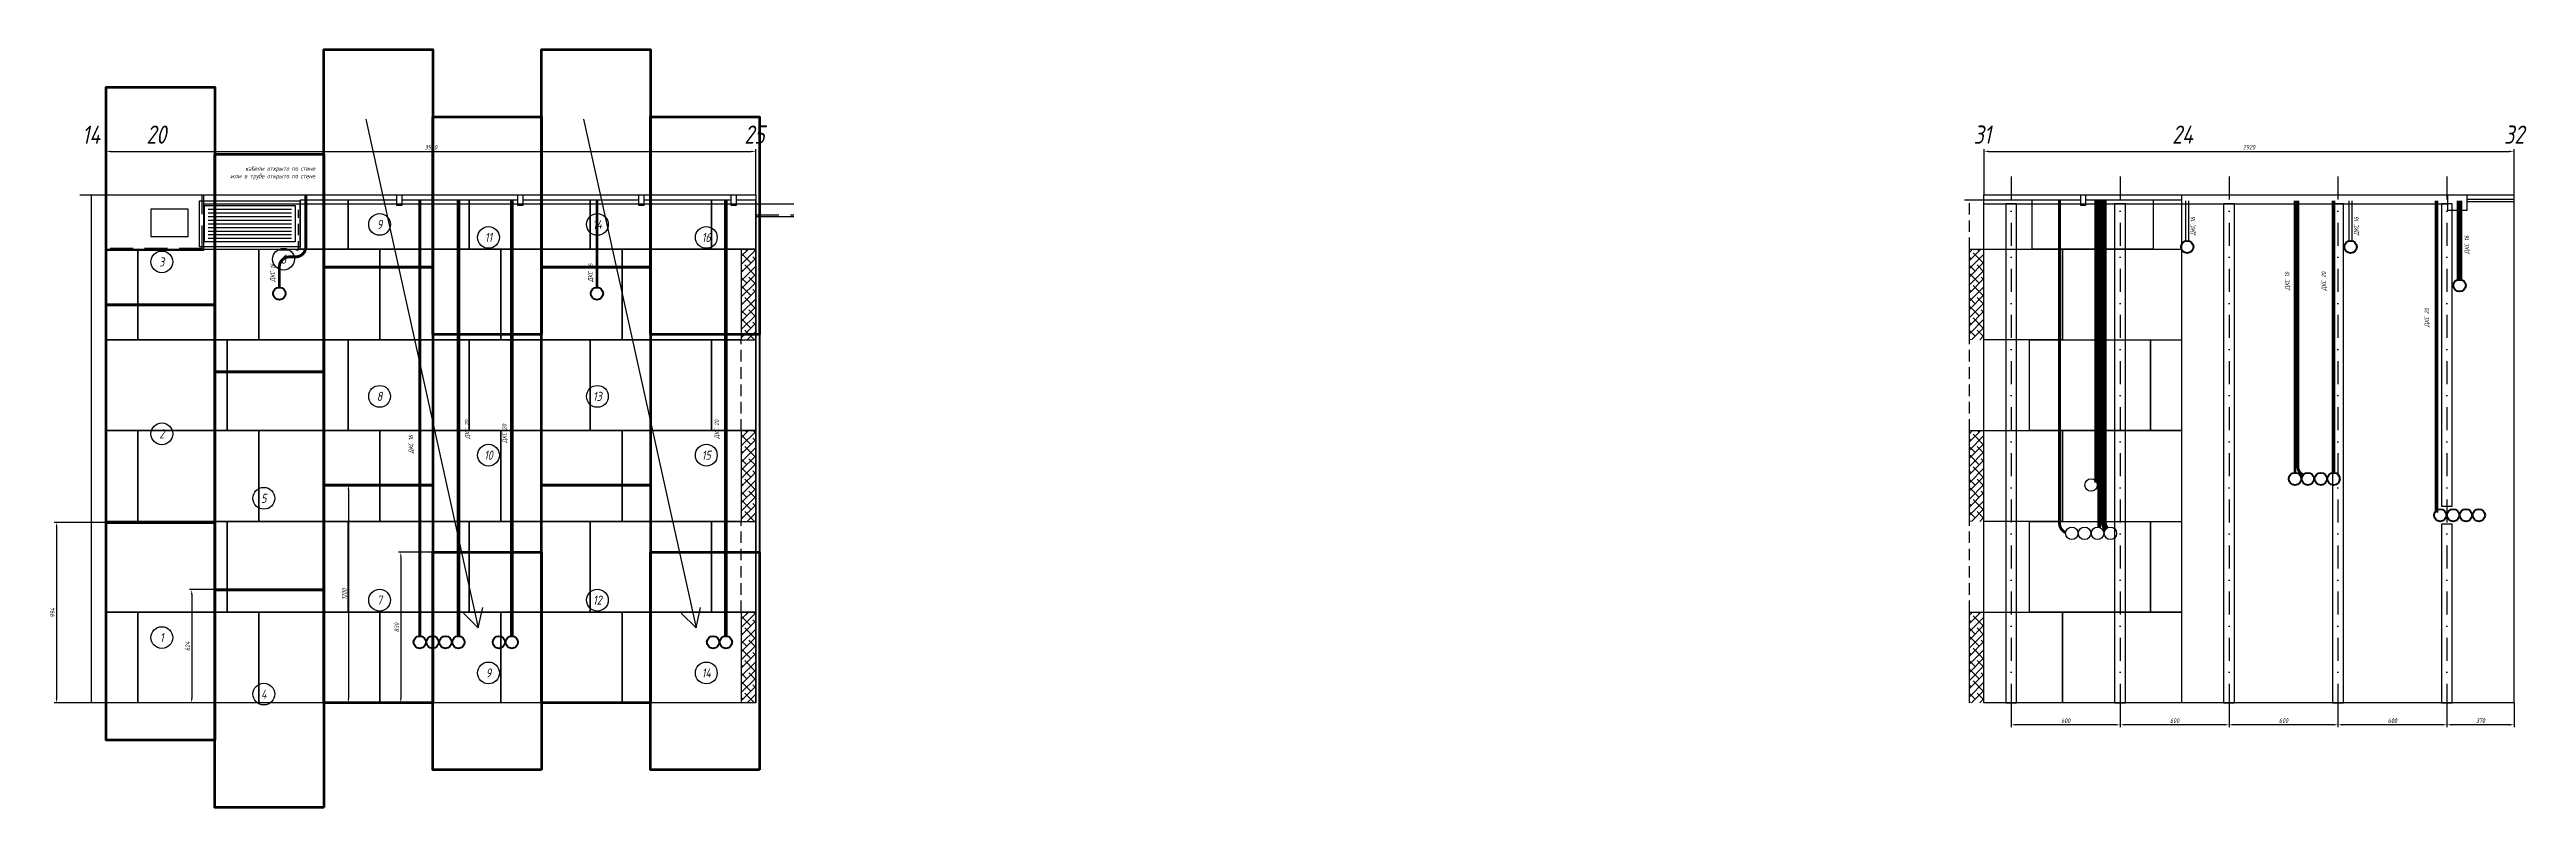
# Model space of a CAD drawing. Header units: millimetres. Extents: x -58926 to 121034, y -30758 to 3695.
# Drawn here: x 107387 to 121034, y -481 to 3695 of the extents above; entities that cross this region are included whole.
import ezdxf
from ezdxf.enums import TextEntityAlignment as Align

# ---------------------------------------------------------------- set-up
doc = ezdxf.new("R2010")
doc.units = ezdxf.units.MM
doc.header["$PDMODE"] = 35
doc.header["$PDSIZE"] = 50
doc.linetypes.add('DASHDOT', pattern=[25.4, 12.7, -6.35, 0, -6.35])
doc.linetypes.add('DASHED', pattern=[19.05, 12.7, -6.35])
for name, color, linetype in [('01 Черновое', 7, 'Continuous'), ('02 ОВиК', 7, 'Continuous'), ('02 ЭОМ и СС', 7, 'Continuous'), ('03 Потолок', 7, 'Continuous'), ('10 Перегородки', 7, 'Continuous'), ('101 Крепление', 7, 'Continuous'), ('101 Крепление размеры', 7, 'Continuous'), ('102 Звукоизоляция', 7, 'Continuous')]:
    doc.layers.add(name, color=color, linetype=linetype)
doc.styles.get("Standard").update_dxf_attribs({"font": 'arial.ttf'})
doc.styles.add('ГОСТ-ISOCPEUR', font='isocpeui.ttf', dxfattribs={"width": 0.8})
doc.dimstyles.new('ISO-25', dxfattribs={"dimtxt": 2.5, "dimasz": 2.5, "dimexe": 1.25, "dimexo": 0.625, "dimtad": 1, "dimtxsty": 'Standard', "dimcen": 2.5, "dimadec": 0, "dimazin": 0, "dimtfac": 1, "dimtmove": 0, "dimatfit": 3, "dimfxl": 1, "dimarcsym": 0})

msp = doc.modelspace()

# ---------------------------------------------------------------- texts
at = {"layer": '01 Черновое', "style": 'ГОСТ-ISOCPEUR', "width": 0.8}
for s, p in [('14', (107616.297, 3225.833)), ('20', (107975.412, 3226.61)), ('25', (111271.102, 3226.61)), ('31', (118035.72, 3226.61)), ('24', (119138.849, 3226.61)), ('32', (120965.907, 3226.61))]:
    msp.add_text(s, height=100, dxfattribs=at).set_placement(p, align=Align.MIDDLE)
at = {"layer": '02 ЭОМ и СС', "insert": (108849.549, 3052.007), "char_height": 25, "width": 466.40898, "attachment_point": 3, "style": 'ГОСТ-ISOCPEUR'}
msp.add_mtext('{кабели открыто по стене\\Pили в трубе открыто по стене}', dxfattribs=at)
at = {"layer": '02 ЭОМ и СС', "char_height": 25, "width": 270.31285, "rotation": 90, "style": 'ГОСТ-ISOCPEUR'}
for s, insert, attachment_point in [('{ДКС 16}', (119183.439, 2671.342), 1), ('{ДКС 16}', (120083.439, 2671.342), 1), ('{ДКС 16}', (120692.526, 2568.2), 1), ('{ДКС 16}', (108634.086, 2414.842), 7), ('{ДКС 16}', (110384.086, 2414.842), 7), ('{ДКС 16}', (119732.583, 2369.687), 7), ('{ДКС 20}', (119935.135, 2365.706), 7), ('{ДКС 20}', (120502.135, 2165.706), 7), ('{ДКС 20}', (109675.39, 1549.967), 1), ('{ДКС 20}', (111081.091, 1549.967), 7), ('{ДКС 16}', (109365.264, 1469.687), 1), ('{ДКС 20}', (109911.047, 1526.904), 7)]:
    msp.add_mtext(s, dxfattribs=dict(at, insert=insert, attachment_point=attachment_point))
at = {"layer": '102 Звукоизоляция', "color": 74, "style": 'ГОСТ-ISOCPEUR', "width": 0.8}
for s, p in [('9', (109205.303, 2731.43)), ('14', (110405.303, 2731.43)), ('11', (109805.303, 2659.814)), ('16', (111005.303, 2659.814)), ('3', (108005.303, 2524.93)), ('6', (108675.971, 2539.705)), ('8', (109205.303, 1784.103)), ('13', (110405.303, 1784.103)), ('2', (108005.303, 1577.603)), ('10', (109805.303, 1459.814)), ('15', (111005.303, 1459.814)), ('5', (108567.475, 1222.25)), ('7', (109205.303, 661.197)), ('12', (110405.303, 661.197)), ('1', (108005.303, 454.697)), ('9', (109805.303, 259.814)), ('14', (111005.303, 259.814)), ('4', (108567.475, 143.487))]:
    msp.add_text(s, height=50, dxfattribs=at).set_placement(p, align=Align.MIDDLE)

# ---------------------------------------------------------------- blocks, each defined once
blk = doc.blocks.new('АП 500х200')
at = {"color": 0, "lineweight": -2}
for p, q in [((-507, 207), (-47, 207)), ((-507, 187), (-47, 187)), ((-507, 167), (-47, 167)), ((-507, 147), (-47, 147)), ((-507, 127), (-47, 127)), ((-507, 107), (-47, 107)), ((-507, 87), (-47, 87)), ((-507, 67), (-47, 67)), ((-507, 47), (-47, 47))]:
    blk.add_line(p, q, dxfattribs=at)
for points in [[(-554, 0), (-554, 254), (0, 254), (0, 0)], [(-527, 27), (-527, 227), (-27, 227), (-27, 27)]]:
    blk.add_lwpolyline(points, close=True, dxfattribs=at)
blk = doc.blocks.new('*D417')
at = {"layer": '01 Черновое', "color": 0, "lineweight": -2}
for p, q in [((107698, 2895), (107698, 3147)), ((111278, 2895), (111278, 3147)), ((107723, 3134), (111253, 3134))]:
    blk.add_line(p, q, dxfattribs=at)
at = {"layer": '01 Черновое', "color": 0}
for points in [[(107723, 3138), (107723, 3130), (107698, 3134)], [(111253, 3130), (111253, 3138), (111278, 3134)]]:
    blk.add_solid(points, dxfattribs=at)
at = {"layer": 'Defpoints', "color": 0}
for p in [(111278, 3134), (107698, 2895), (111278, 2895)]:
    blk.add_point(p, dxfattribs=at)
at = {"layer": '01 Черновое', "color": 0, "insert": (109488, 3157), "char_height": 25, "attachment_point": 5, "style": 'ГОСТ-ISOCPEUR'}
blk.add_mtext('3580', dxfattribs=at)
blk = doc.blocks.new('*D593')
at = {"layer": '102 Звукоизоляция', "color": 0, "lineweight": -2}
for p, q in [((107698, 1089), (107413, 1089)), ((107426, 1064), (107426, 120)), ((107698, 95), (107413, 95))]:
    blk.add_line(p, q, dxfattribs=at)
at = {"layer": '102 Звукоизоляция', "color": 0}
for points in [[(107430, 1064), (107421, 1064), (107426, 1089)], [(107421, 120), (107430, 120), (107426, 95)]]:
    blk.add_solid(points, dxfattribs=at)
at = {"layer": 'Defpoints', "color": 0}
for p in [(107698, 1089), (107426, 95), (107698, 95)]:
    blk.add_point(p, dxfattribs=at)
at = {"layer": '102 Звукоизоляция', "color": 0, "insert": (107403, 592), "char_height": 25, "attachment_point": 5, "rotation": 90, "style": 'ГОСТ-ISOCPEUR'}
blk.add_mtext('994', dxfattribs=at)
blk = doc.blocks.new('*D594')
at = {"layer": '102 Звукоизоляция', "color": 0, "lineweight": -2}
for p, q in [((108298, 719), (108158, 719)), ((108170, 694), (108170, 120)), ((108298, 95), (108158, 95))]:
    blk.add_line(p, q, dxfattribs=at)
at = {"layer": '102 Звукоизоляция', "color": 0}
for points in [[(108174, 694), (108166, 694), (108170, 719)], [(108166, 120), (108174, 120), (108170, 95)]]:
    blk.add_solid(points, dxfattribs=at)
at = {"layer": 'Defpoints', "color": 0}
for p in [(108298, 719), (108170, 95), (108298, 95)]:
    blk.add_point(p, dxfattribs=at)
at = {"layer": '102 Звукоизоляция', "color": 0, "insert": (108148, 407), "char_height": 25, "attachment_point": 5, "rotation": 90, "style": 'ГОСТ-ISOCPEUR'}
blk.add_mtext('624', dxfattribs=at)
blk = doc.blocks.new('*D595')
at = {"layer": '102 Звукоизоляция', "color": 0, "lineweight": -2}
for p, q in [((108898, 1295), (109046, 1295)), ((109033, 1270), (109033, 120)), ((108898, 95), (109046, 95))]:
    blk.add_line(p, q, dxfattribs=at)
at = {"layer": '102 Звукоизоляция', "color": 0}
for points in [[(109038, 1270), (109029, 1270), (109033, 1295)], [(109029, 120), (109038, 120), (109033, 95)]]:
    blk.add_solid(points, dxfattribs=at)
at = {"layer": 'Defpoints', "color": 0}
for p in [(108898, 1295), (108898, 95), (109033, 95)]:
    blk.add_point(p, dxfattribs=at)
at = {"layer": '102 Звукоизоляция', "color": 0, "insert": (109011, 695), "char_height": 25, "attachment_point": 5, "rotation": 90, "style": 'ГОСТ-ISOCPEUR'}
blk.add_mtext('1200', dxfattribs=at)
blk = doc.blocks.new('*D596')
at = {"layer": '102 Звукоизоляция', "color": 0, "lineweight": -2}
for p, q in [((109498, 925), (109310, 925)), ((109322, 900), (109322, 120)), ((109498, 95), (109310, 95))]:
    blk.add_line(p, q, dxfattribs=at)
at = {"layer": '102 Звукоизоляция', "color": 0}
for points in [[(109326, 900), (109318, 900), (109322, 925)], [(109318, 120), (109326, 120), (109322, 95)]]:
    blk.add_solid(points, dxfattribs=at)
at = {"layer": 'Defpoints', "color": 0}
for p in [(109498, 925), (109322, 95), (109498, 95)]:
    blk.add_point(p, dxfattribs=at)
at = {"layer": '102 Звукоизоляция', "color": 0, "insert": (109300, 510), "char_height": 25, "attachment_point": 5, "rotation": 90, "style": 'ГОСТ-ISOCPEUR'}
blk.add_mtext('830', dxfattribs=at)
blk = doc.blocks.new('*D400')
at = {"layer": '101 Крепление размеры', "color": 0, "lineweight": -2}
for p, q in [((119995, 95), (119995, -38)), ((120595, 95), (120595, -38)), ((120570, -26), (120020, -26))]:
    blk.add_line(p, q, dxfattribs=at)
at = {"layer": '101 Крепление размеры', "color": 0}
for points in [[(120020, -21), (120020, -30), (119995, -26)], [(120570, -30), (120570, -21), (120595, -26)]]:
    blk.add_solid(points, dxfattribs=at)
at = {"layer": 'Defpoints', "color": 0}
for p in [(119995, 95), (120595, 95), (119995, -26)]:
    blk.add_point(p, dxfattribs=at)
at = {"layer": '101 Крепление размеры', "color": 0, "insert": (120295, -3), "char_height": 25, "attachment_point": 5, "style": 'ГОСТ-ISOCPEUR'}
blk.add_mtext('600', dxfattribs=at)
blk = doc.blocks.new('*D401')
at = {"layer": '101 Крепление размеры', "color": 0, "lineweight": -2}
for p, q in [((119395, 95), (119395, -38)), ((119995, 95), (119995, -38)), ((119970, -26), (119420, -26))]:
    blk.add_line(p, q, dxfattribs=at)
at = {"layer": '101 Крепление размеры', "color": 0}
for points in [[(119420, -21), (119420, -30), (119395, -26)], [(119970, -30), (119970, -21), (119995, -26)]]:
    blk.add_solid(points, dxfattribs=at)
at = {"layer": 'Defpoints', "color": 0}
for p in [(119395, 95), (119995, 95), (119395, -26)]:
    blk.add_point(p, dxfattribs=at)
at = {"layer": '101 Крепление размеры', "color": 0, "insert": (119695, -3), "char_height": 25, "attachment_point": 5, "style": 'ГОСТ-ISOCPEUR'}
blk.add_mtext('600', dxfattribs=at)
blk = doc.blocks.new('*D402')
at = {"layer": '101 Крепление размеры', "color": 0, "lineweight": -2}
for p, q in [((118795, 95), (118795, -38)), ((119395, 95), (119395, -38)), ((119370, -26), (118820, -26))]:
    blk.add_line(p, q, dxfattribs=at)
at = {"layer": '101 Крепление размеры', "color": 0}
for points in [[(118820, -21), (118820, -30), (118795, -26)], [(119370, -30), (119370, -21), (119395, -26)]]:
    blk.add_solid(points, dxfattribs=at)
at = {"layer": 'Defpoints', "color": 0}
for p in [(118795, 95), (119395, 95), (118795, -26)]:
    blk.add_point(p, dxfattribs=at)
at = {"layer": '101 Крепление размеры', "color": 0, "insert": (119095, -3), "char_height": 25, "attachment_point": 5, "style": 'ГОСТ-ISOCPEUR'}
blk.add_mtext('600', dxfattribs=at)
blk = doc.blocks.new('*D403')
at = {"layer": '101 Крепление размеры', "color": 0, "lineweight": -2}
for p, q in [((118195, 95), (118195, -38)), ((118795, 95), (118795, -38)), ((118770, -26), (118220, -26))]:
    blk.add_line(p, q, dxfattribs=at)
at = {"layer": '101 Крепление размеры', "color": 0}
for points in [[(118220, -21), (118220, -30), (118195, -26)], [(118770, -30), (118770, -21), (118795, -26)]]:
    blk.add_solid(points, dxfattribs=at)
at = {"layer": 'Defpoints', "color": 0}
for p in [(118195, 95), (118795, 95), (118195, -26)]:
    blk.add_point(p, dxfattribs=at)
at = {"layer": '101 Крепление размеры', "color": 0, "insert": (118495, -3), "char_height": 25, "attachment_point": 5, "style": 'ГОСТ-ISOCPEUR'}
blk.add_mtext('600', dxfattribs=at)
blk = doc.blocks.new('*D418')
at = {"layer": '01 Черновое', "color": 0, "lineweight": -2}
for p, q in [((118045, 2895), (118045, 3147)), ((120965, 2895), (120965, 3147)), ((118070, 3134), (120940, 3134))]:
    blk.add_line(p, q, dxfattribs=at)
at = {"layer": '01 Черновое', "color": 0}
for points in [[(118070, 3138), (118070, 3130), (118045, 3134)], [(120940, 3130), (120940, 3138), (120965, 3134)]]:
    blk.add_solid(points, dxfattribs=at)
at = {"layer": 'Defpoints', "color": 0}
for p in [(120965, 3134), (118045, 2895), (120965, 2895)]:
    blk.add_point(p, dxfattribs=at)
at = {"layer": '01 Черновое', "color": 0, "insert": (119505, 3157), "char_height": 25, "attachment_point": 5, "style": 'ГОСТ-ISOCPEUR'}
blk.add_mtext('2920', dxfattribs=at)
blk = doc.blocks.new('*D597')
at = {"layer": '101 Крепление размеры', "color": 0, "lineweight": -2}
for p, q in [((120595, 95), (120595, -38)), ((120965, 95), (120965, -38)), ((120940, -26), (120620, -26))]:
    blk.add_line(p, q, dxfattribs=at)
at = {"layer": '101 Крепление размеры', "color": 0}
for points in [[(120620, -21), (120620, -30), (120595, -26)], [(120940, -30), (120940, -21), (120965, -26)]]:
    blk.add_solid(points, dxfattribs=at)
at = {"layer": 'Defpoints', "color": 0}
for p in [(120595, 95), (120965, 95), (120595, -26)]:
    blk.add_point(p, dxfattribs=at)
at = {"layer": '101 Крепление размеры', "color": 0, "insert": (120780, -3), "char_height": 25, "attachment_point": 5, "style": 'ГОСТ-ISOCPEUR'}
blk.add_mtext('370', dxfattribs=at)

# ---------------------------------------------------------------- dimensions: what is measured, and where the dimension line sits
at = {"layer": '01 Черновое'}
for base, p1, p2, picture, middle in [((111278.004, 3134.111), (107698.004, 2895.176), (111278.004, 2895.176), '*D417', (109488.004, 3156.611)), ((120964.702, 3134.111), (118044.702, 2895.176), (120964.702, 2895.176), '*D418', (119504.702, 3156.611))]:
    dim = msp.add_linear_dim(base=base, p1=p1, p2=p2, dimstyle='ISO-25', override={"dimtxt": 25, "dimasz": 25, "dimexe": 12.5, "dimexo": 0, "dimgap": 10, "dimtxsty": 'ГОСТ-ISOCPEUR'}, dxfattribs=at)
    dim.commit()
    dim.dimension.update_dxf_attribs({"geometry": picture, "text_midpoint": middle})
at = {"layer": '101 Крепление размеры'}
for base, p1, p2, picture, middle in [((118194.702, -25.663), (118794.702, 95.176), (118194.702, 95.176), '*D403', (118494.702, -3.163)), ((118794.702, -25.663), (119394.702, 95.176), (118794.702, 95.176), '*D402', (119094.702, -3.163)), ((119394.702, -25.663), (119994.702, 95.176), (119394.702, 95.176), '*D401', (119694.702, -3.163)), ((119994.702, -25.663), (120594.702, 95.176), (119994.702, 95.176), '*D400', (120294.702, -3.163)), ((120594.702, -25.663), (120964.702, 95.176), (120594.702, 95.176), '*D597', (120779.702, -3.163))]:
    dim = msp.add_linear_dim(base=base, p1=p1, p2=p2, dimstyle='ISO-25', override={"dimtxt": 25, "dimasz": 25, "dimexe": 12.5, "dimexo": 0, "dimgap": 10, "dimtxsty": 'ГОСТ-ISOCPEUR'}, dxfattribs=at)
    dim.commit()
    dim.dimension.update_dxf_attribs({"geometry": picture, "text_midpoint": middle})
at = {"layer": '102 Звукоизоляция'}
for base, p1, p2, override, picture, middle in [((109033.334, 95.176), (108898.004, 1295.176), (108898.004, 95.176), {"dimtxt": 25, "dimasz": 25, "dimexe": 12.5, "dimexo": 0, "dimgap": 10, "dimtxsty": 'ГОСТ-ISOCPEUR'}, '*D595', (109010.834, 695.176)), ((107425.640704829, 95.17622574), (107698.004230043, 1088.67622574), (107698.004230043, 95.17622574), {"dimtxt": 25, "dimasz": 25, "dimexe": 12.5, "dimexo": 0, "dimgap": 10, "dimdec": 0, "dimtxsty": 'ГОСТ-ISOCPEUR'}, '*D593', (107403.140704829, 591.92622574)), ((109322.194, 95.176), (109498.004, 925.176), (109498.004, 95.176), {"dimtxt": 25, "dimasz": 25, "dimexe": 12.5, "dimexo": 0, "dimgap": 10, "dimtxsty": 'ГОСТ-ISOCPEUR'}, '*D596', (109299.694, 510.176)), ((108170.074601568, 95.17622574), (108298.004230043, 718.67622574), (108298.004230043, 95.17622574), {"dimtxt": 25, "dimasz": 25, "dimexe": 12.5, "dimexo": 0, "dimgap": 10, "dimdec": 0, "dimtxsty": 'ГОСТ-ISOCPEUR'}, '*D594', (108147.574601568, 406.92622574))]:
    dim = msp.add_linear_dim(base=base, p1=p1, p2=p2, angle=90, dimstyle='ISO-25', override=override, dxfattribs=at)
    dim.commit()
    dim.dimension.update_dxf_attribs({"geometry": picture, "text_midpoint": middle})

# ---------------------------------------------------------------- hatches: boundary and pattern name
at = {"layer": '01 Черновое'}
h = msp.add_hatch(dxfattribs=at)
h.set_pattern_fill('ANSI38', color=256, scale=10, style=0)
h.set_pattern_definition([(45, (49556.516, 70858.977), (-22.45064, 22.45064), []), (135, (49556.516, 70858.977), (-67.351921, 22.45064), [79.375, -47.625])])
h.paths.add_polyline_path([(111278.004, 2095.176), (111278.004, 2595.176), (111198.004, 2595.176), (111198.004, 2095.176)])
h = msp.add_hatch(dxfattribs=at)
h.set_pattern_fill('ANSI38', color=256, scale=10, style=0)
h.set_pattern_definition([(45, (52036.19, 70858.977), (-22.45064, 22.45064), []), (135, (52036.19, 70858.977), (-67.351921, 22.45064), [79.375, -47.625])])
h.paths.add_polyline_path([(118044.702, 2095.176), (118044.702, 2595.176), (117964.702, 2595.176), (117964.702, 2095.176)])
h = msp.add_hatch(dxfattribs=at)
h.set_pattern_fill('ANSI38', color=256, scale=10, style=0)
h.set_pattern_definition([(45, (49556.516, 69858.977), (-22.45064, 22.45064), []), (135, (49556.516, 69858.977), (-67.351921, 22.45064), [79.375, -47.625])])
h.paths.add_polyline_path([(111278.004, 1095.176), (111278.004, 1595.176), (111198.004, 1595.176), (111198.004, 1095.176)])
h = msp.add_hatch(dxfattribs=at)
h.set_pattern_fill('ANSI38', color=256, scale=10, style=0)
h.set_pattern_definition([(45, (52036.19, 69858.977), (-22.45064, 22.45064), []), (135, (52036.19, 69858.977), (-67.351921, 22.45064), [79.375, -47.625])])
h.paths.add_polyline_path([(118044.702, 1095.176), (118044.702, 1595.176), (117964.702, 1595.176), (117964.702, 1095.176)])
h = msp.add_hatch(dxfattribs=at)
h.set_pattern_fill('ANSI38', color=256, scale=10, style=0)
h.set_pattern_definition([(45, (49556.516, 68858.977), (-22.45064, 22.45064), []), (135, (49556.516, 68858.977), (-67.351921, 22.45064), [79.375, -47.625])])
h.paths.add_polyline_path([(111278.004, 95.176), (111278.004, 595.176), (111198.004, 595.176), (111198.004, 95.176)])
h = msp.add_hatch(dxfattribs=at)
h.set_pattern_fill('ANSI38', color=256, scale=10, style=0)
h.set_pattern_definition([(45, (52036.19, 68858.977), (-22.45064, 22.45064), []), (135, (52036.19, 68858.977), (-67.351921, 22.45064), [79.375, -47.625])])
h.paths.add_polyline_path([(118044.702, 95.176), (118044.702, 595.176), (117964.702, 595.176), (117964.702, 95.176)])

# ---------------------------------------------------------------- linework, layer by layer
for p, q in [((107553.323, 2895.176), (111278.004, 2895.176)), ((107698.004, 2895.176), (107698.004, 95.176)), ((107698.004, 95.176), (107698.004, 2895.176)), ((111278.004, 2895.176), (111278.004, 95.176)), ((119134.702, 95.176), (119134.702, 2895.176)), ((109300.084, 2865.176), (108767.004, 2865.176)), ((109967.084, 2865.176), (109327.084, 2865.176)), ((110634.084, 2865.176), (109994.084, 2865.176)), ((111142.231, 2865.176), (110661.084, 2865.176)), ((111278.004, 2865.176), (111169.231, 2865.176)), ((111278.004, 95.176), (111278.004, 2865.176)), ((118577.782, 2865.176), (117937.782, 2865.176)), ((119134.702, 2865.176), (118604.782, 2865.176)), ((110541.004, 2595.176), (111198.004, 2595.176)), ((110541.004, 2095.176), (110541.004, 2595.176)), ((111198.004, 2595.176), (111198.004, 2095.176)), ((111198.004, 2595.176), (111278.004, 2595.176)), ((111198.004, 2595.176), (111198.004, 2095.176)), ((117964.702, 2095.176), (117964.702, 2595.176)), ((117964.702, 2595.176), (118044.702, 2595.176)), ((117964.702, 2595.176), (118044.702, 2595.176)), ((117964.702, 2095.176), (117964.702, 2595.176)), ((117964.702, 2595.176), (118044.702, 2595.176)), ((118044.702, 2095.176), (118044.702, 2595.176)), ((118044.702, 2095.176), (118044.702, 2595.176)), ((118477.702, 2595.176), (119134.702, 2595.176)), ((118477.702, 2095.176), (118477.702, 2595.176)), ((118477.702, 2595.176), (119134.702, 2595.176)), ((118477.702, 2595.176), (119134.702, 2595.176)), ((111198.004, 2095.176), (110541.004, 2095.176)), ((110541.004, 1595.176), (111198.004, 1595.176)), ((110541.004, 1095.176), (110541.004, 1595.176)), ((111198.004, 1595.176), (111198.004, 1095.176)), ((111198.004, 1595.176), (111278.004, 1595.176)), ((111198.004, 1595.176), (111198.004, 1095.176)), ((117964.702, 1095.176), (117964.702, 1595.176)), ((117964.702, 1595.176), (118044.702, 1595.176)), ((117964.702, 1595.176), (118044.702, 1595.176)), ((117964.702, 1095.176), (117964.702, 1595.176)), ((117964.702, 1595.176), (118044.702, 1595.176)), ((118044.702, 1095.176), (118044.702, 1595.176)), ((118477.702, 1595.176), (119134.702, 1595.176)), ((118477.702, 1095.176), (118477.702, 1595.176)), ((118477.702, 1595.176), (119134.702, 1595.176)), ((118477.702, 1595.176), (119134.702, 1595.176)), ((111198.004, 1095.176), (110541.004, 1095.176)), ((110541.004, 595.176), (111198.004, 595.176)), ((110541.004, 95.176), (110541.004, 595.176)), ((111198.004, 595.176), (111198.004, 95.176)), ((111198.004, 595.176), (111278.004, 595.176)), ((111198.004, 595.176), (111198.004, 95.176)), ((117964.702, 595.176), (118044.702, 595.176)), ((117964.702, 95.176), (117964.702, 595.176)), ((118044.702, 95.176), (118044.702, 595.176)), ((118477.702, 595.176), (119134.702, 595.176)), ((118477.702, 95.176), (118477.702, 595.176)), ((111198.004, 95.176), (107553.323, 95.176)), ((111278.004, 95.176), (107698.004, 95.176))]:
    msp.add_line(p, q, dxfattribs=at)
at = {"layer": '01 Черновое', "linetype": 'DASHED', "ltscale": 5}
for p, q in [((117964.702, 2595.176), (117964.702, 2865.176)), ((118044.702, 2595.176), (118044.702, 2865.176)), ((111198.004, 1595.176), (111198.004, 2095.176)), ((117964.702, 1595.176), (117964.702, 2095.176)), ((118044.702, 1595.176), (118044.702, 2095.176)), ((111198.004, 595.176), (111198.004, 1095.176)), ((117964.702, 595.176), (117964.702, 1095.176)), ((118044.702, 595.176), (118044.702, 1095.176))]:
    msp.add_line(p, q, dxfattribs=at)
at = {"layer": '01 Черновое', "flags": 128}
for points in [[(109327.084, 2835.176), (109300.084, 2835.176), (109300.084, 2895.176), (109327.084, 2895.176)], [(109994.084, 2835.176), (109967.084, 2835.176), (109967.084, 2895.176), (109994.084, 2895.176)], [(110661.084, 2835.176), (110634.084, 2835.176), (110634.084, 2895.176), (110661.084, 2895.176)], [(111169.231, 2835.176), (111142.231, 2835.176), (111142.231, 2895.176), (111169.231, 2895.176)], [(118604.782, 2835.176), (118577.782, 2835.176), (118577.782, 2895.176), (118604.782, 2895.176)]]:
    msp.add_lwpolyline(points, close=True, dxfattribs=at)
at = {"layer": '01 Черновое'}
for points in [[(118044.702, 95.176), (118044.702, 2895.176), (120964.702, 2895.176), (120964.702, 95.176)], [(107873.004, 2595.176), (108540.004, 2595.176), (108540.004, 2095.176), (107873.004, 2095.176)], [(108540.004, 2595.176), (109207.004, 2595.176), (109207.004, 2095.176), (108540.004, 2095.176)], [(109207.004, 2595.176), (109874.004, 2595.176), (109874.004, 2095.176), (109207.004, 2095.176)], [(109874.004, 2595.176), (110541.004, 2595.176), (110541.004, 2095.176), (109874.004, 2095.176)], [(107698.004, 2095.176), (108365.004, 2095.176), (108365.004, 1595.176), (107698.004, 1595.176)], [(108365.004, 2095.176), (109032.004, 2095.176), (109032.004, 1595.176), (108365.004, 1595.176)], [(109032.004, 2095.176), (109699.004, 2095.176), (109699.004, 1595.176), (109032.004, 1595.176)], [(109699.004, 2095.176), (110366.004, 2095.176), (110366.004, 1595.176), (109699.004, 1595.176)], [(110366.004, 2095.176), (111033.004, 2095.176), (111033.004, 1595.176), (110366.004, 1595.176)], [(118294.702, 2095.176), (118961.702, 2095.176), (118961.702, 1595.176), (118294.702, 1595.176)], [(107873.004, 1595.176), (108540.004, 1595.176), (108540.004, 1095.176), (107873.004, 1095.176)], [(108540.004, 1595.176), (109207.004, 1595.176), (109207.004, 1095.176), (108540.004, 1095.176)], [(109207.004, 1595.176), (109874.004, 1595.176), (109874.004, 1095.176), (109207.004, 1095.176)], [(109874.004, 1595.176), (110541.004, 1595.176), (110541.004, 1095.176), (109874.004, 1095.176)], [(107698.004, 1095.176), (108365.004, 1095.176), (108365.004, 595.176), (107698.004, 595.176)], [(108365.004, 1095.176), (109032.004, 1095.176), (109032.004, 595.176), (108365.004, 595.176)], [(109032.004, 1095.176), (109699.004, 1095.176), (109699.004, 595.176), (109032.004, 595.176)], [(109699.004, 1095.176), (110366.004, 1095.176), (110366.004, 595.176), (109699.004, 595.176)], [(110366.004, 1095.176), (111033.004, 1095.176), (111033.004, 595.176), (110366.004, 595.176)], [(118294.702, 1095.176), (118961.702, 1095.176), (118961.702, 595.176), (118294.702, 595.176)], [(107873.004, 595.176), (108540.004, 595.176), (108540.004, 95.176), (107873.004, 95.176)], [(108540.004, 595.176), (109207.004, 595.176), (109207.004, 95.176), (108540.004, 95.176)], [(109207.004, 595.176), (109874.004, 595.176), (109874.004, 95.176), (109207.004, 95.176)], [(109874.004, 595.176), (110541.004, 595.176), (110541.004, 95.176), (109874.004, 95.176)]]:
    msp.add_lwpolyline(points, close=True, dxfattribs=at)
for points in [[(109032.004, 2865.176), (109032.004, 2595.176), (108767.004, 2595.176), (108767.004, 2865.176)], [(109699.004, 2865.176), (109699.004, 2595.176), (109032.004, 2595.176), (109032.004, 2865.176)], [(110366.004, 2865.176), (110366.004, 2595.176), (109699.004, 2595.176), (109699.004, 2865.176)], [(111033.004, 2865.176), (111033.004, 2595.176), (110366.004, 2595.176), (110366.004, 2865.176)], [(111278.004, 2595.176), (111033.004, 2595.176), (111033.004, 2865.176)], [(118976.702, 2865.176), (118976.702, 2595.176), (118309.702, 2595.176), (118309.702, 2865.176)], [(107698.004, 2595.176), (107873.004, 2595.176), (107873.004, 2095.176), (107698.004, 2095.176)], [(118044.702, 2595.176), (118477.702, 2595.176), (118477.702, 2095.176), (118044.702, 2095.176)], [(111278.004, 1595.176), (111033.004, 1595.176), (111033.004, 2095.176), (111278.004, 2095.176)], [(119134.702, 1595.176), (118961.702, 1595.176), (118961.702, 2095.176), (119134.702, 2095.176)], [(107698.004, 1595.176), (107873.004, 1595.176), (107873.004, 1095.176), (107698.004, 1095.176)], [(118044.702, 1595.176), (118477.702, 1595.176), (118477.702, 1095.176), (118044.702, 1095.176)], [(111278.004, 595.176), (111033.004, 595.176), (111033.004, 1095.176), (111278.004, 1095.176)], [(119134.702, 595.176), (118961.702, 595.176), (118961.702, 1095.176), (119134.702, 1095.176)], [(107698.004, 595.176), (107873.004, 595.176), (107873.004, 95.176), (107698.004, 95.176)], [(118044.702, 595.176), (118477.702, 595.176), (118477.702, 95.176), (118044.702, 95.176)]]:
    msp.add_lwpolyline(points, dxfattribs=at)
at = {"layer": '02 ОВиК', "flags": 128}
msp.add_lwpolyline([(107944.155, 2815.176), (107944.155, 2665.176), (108151.086, 2665.176), (108151.086, 2815.176)], close=True, dxfattribs=at)
msp.add_lwpolyline([(107944.155, 2815.176), (107944.155, 2665.176), (108151.086, 2665.176), (108151.086, 2815.176)], close=True, dxfattribs=at)
at = {"layer": '02 ЭОМ и СС'}
for p, q in [((119156.702, 2640.222), (119156.702, 2862.176)), ((119156.702, 2640.222), (119156.702, 2862.176)), ((119172.702, 2640.222), (119172.702, 2862.176)), ((119172.702, 2640.222), (119172.702, 2862.176)), ((120056.702, 2640.222), (120056.702, 2862.176)), ((120056.702, 2640.222), (120056.702, 2862.176)), ((120072.702, 2640.222), (120072.702, 2862.176)), ((120072.702, 2640.222), (120072.702, 2862.176))]:
    msp.add_line(p, q, dxfattribs=at)
at = {"layer": '02 ЭОМ и СС', "const_width": 16, "flags": 128}
for points in [[(108652.823, 2384.676), (108652.823, 2496.676, -0.414213562), (108708.823, 2552.676), (108742.707, 2552.676, 0.414213562), (108798.707, 2608.676), (108798.707, 2895.176)], [(118494.512, 1033.76, -0.299332015), (118460.702, 1085.176), (118460.702, 2862.176)], [(118494.512, 1033.76, -0.299332015), (118460.702, 1085.176), (118460.702, 2862.176)], [(118712.827, 1047.908, -0.172284623), (118696.702, 1093.318), (118696.702, 2862.176)], [(118712.827, 1047.908, -0.172284623), (118696.702, 1093.318), (118696.702, 2862.176)]]:
    msp.add_lwpolyline(points, format="xyb", dxfattribs=at)
at = {"layer": '02 ЭОМ и СС', "flags": 128}
for points, const_width in [([(109426.323, 463.176), (109426.323, 2862.176)], 16), ([(109426.323, 463.176), (109426.323, 2862.176)], 16), ([(109639.323, 463.176), (109639.323, 2862.176)], 20), ([(109639.323, 463.176), (109639.323, 2862.176)], 20), ([(110402.823, 2384.676), (110402.823, 2862.176)], 16), ([(110402.823, 2384.676), (110402.823, 2862.176)], 16), ([(118660.702, 1307.563), (118660.702, 2862.176)], 16), ([(118660.702, 1307.563), (118660.702, 2862.176)], 16), ([(118678.702, 1062.097), (118678.702, 2862.176)], 20), ([(118678.702, 1062.097), (118678.702, 2862.176)], 20), ([(120672.702, 2420.417), (120672.702, 2862.176)], 16), ([(120672.702, 2420.417), (120672.702, 2862.176)], 16)]:
    msp.add_lwpolyline(points, dxfattribs=dict(at, const_width=const_width))
for points in [[(109933.504, 463.176, 20, 20, 0), (109933.504, 2862.176, 20, 20, 0)], [(109933.504, 463.176, 20, 20, 0), (109933.504, 2862.176, 20, 20, 0)], [(111113.504, 463.176, 20, 20, 0), (111113.504, 2862.176, 20, 20, 0)], [(111113.504, 463.176, 20, 20, 0), (111113.504, 2862.176, 20, 20, 0)], [(119758.202, 1363.176, 16, 16, 0), (119758.202, 2862.176, 16, 16, 0)], [(119758.202, 1363.176, 16, 16, 0), (119758.202, 2862.176, 16, 16, 0)], [(119971.202, 1363.176, 20, 20, 0), (119971.202, 2862.176, 20, 20, 0)], [(119971.202, 1363.176, 20, 20, 0), (119971.202, 2862.176, 20, 20, 0)], [(120538.202, 1142.494, 20, 20, 0), (120538.202, 2862.176, 20, 20, 0)], [(120538.202, 1142.494, 20, 20, 0), (120538.202, 2862.176, 20, 20, 0)]]:
    msp.add_lwpolyline(points, format="xyseb", dxfattribs=at)
at = {"layer": '02 ЭОМ и СС', "const_width": 16}
for points in [[(118725.244, 1057.999, -0.172284623), (118712.702, 1093.318), (118712.702, 2862.176)], [(118725.244, 1057.999, -0.172284623), (118712.702, 1093.318), (118712.702, 2862.176)], [(119803.565, 1351.509, -0.301697759), (119774.202, 1395.744), (119774.202, 2862.176)], [(119803.565, 1351.509, -0.301697759), (119774.202, 1395.744), (119774.202, 2862.176)]]:
    msp.add_lwpolyline(points, format="xyb", dxfattribs=at)
msp.add_lwpolyline([(120656.702, 2420.417), (120656.702, 2862.176)], dxfattribs=at)
msp.add_lwpolyline([(120656.702, 2420.417), (120656.702, 2862.176)], dxfattribs=at)
at = {"layer": '02 ЭОМ и СС', "linetype": 'DASHED', "ltscale": 5, "flags": 128}
msp.add_lwpolyline([(108648.403, 2590.963), (108758.11, 2590.963), (108758.11, 2812.41)], dxfattribs=at)
msp.add_lwpolyline([(108648.403, 2590.963), (108758.11, 2590.963), (108758.11, 2812.41)], dxfattribs=at)
at = {"layer": '02 ЭОМ и СС', "lineweight": 40}
for centre in [(119164.702, 2607.176), (119164.702, 2607.176), (120064.702, 2607.176), (120064.702, 2607.176), (108652.823, 2350.676), (110402.823, 2350.676), (110402.823, 2350.676), (120664.702, 2395.676), (120664.702, 2395.676), (119758.202, 1329.176), (119758.202, 1329.176), (119829.202, 1329.176), (119829.202, 1329.176), (119900.202, 1329.176), (119900.202, 1329.176), (119971.202, 1329.176), (119971.202, 1329.176), (120558.202, 1129.176), (120558.202, 1129.176), (120629.202, 1129.176), (120629.202, 1129.176), (120700.202, 1129.176), (120700.202, 1129.176), (120771.202, 1129.176), (120771.202, 1129.176), (109426.323, 429.176), (109426.323, 429.176), (109497.323, 429.176), (109497.323, 429.176), (109568.323, 429.176), (109568.323, 429.176), (109639.323, 429.176), (109639.323, 429.176), (109862.504, 429.176), (109862.504, 429.176), (109933.504, 429.176), (109933.504, 429.176), (111042.504, 429.176), (111042.504, 429.176), (111113.504, 429.176), (111113.504, 429.176)]:
    msp.add_circle(centre, 34, dxfattribs=at)
at = {"layer": '02 ЭОМ и СС'}
for centre in [(118634.702, 1295.562), (118634.702, 1295.562), (118528.202, 1029.176), (118528.202, 1029.176), (118599.202, 1029.176), (118599.202, 1029.176), (118670.202, 1029.176), (118670.202, 1029.176), (118741.202, 1029.176), (118741.202, 1029.176)]:
    msp.add_circle(centre, 34, dxfattribs=at)
at = {"layer": '03 Потолок', "linetype": 'DASHED', "ltscale": 10}
for p, q in [((108228.004, 2598.176), (108228.004, 2895.176)), ((111278.004, 2785.176), (111486.975, 2785.176)), ((108228.004, 2598.176), (107698.004, 2598.176))]:
    msp.add_line(p, q, dxfattribs=at)
at = {"layer": '03 Потолок', "lineweight": -2}
for p, q in [((108237.504, 2588.676), (108237.504, 2895.176)), ((120964.702, 2868.176), (120704.702, 2868.176)), ((118044.702, 2845.176), (120600.702, 2845.176)), ((120964.702, 2855.676), (120704.702, 2855.676)), ((108237.504, 2588.676), (107698.004, 2588.676))]:
    msp.add_line(p, q, dxfattribs=at)
at = {"layer": '03 Потолок', "ltscale": 10}
for p, q in [((120600.702, 2808.176), (120600.702, 2895.176)), ((120704.702, 2895.176), (120704.702, 2808.176)), ((111278.004, 2775.676), (111486.975, 2775.676)), ((120704.702, 2808.176), (120600.702, 2808.176))]:
    msp.add_line(p, q, dxfattribs=at)
at = {"layer": '03 Потолок', "ltscale": 5}
msp.add_line((108237.504, 2845.176), (111486.975, 2845.176), dxfattribs=at)
at = {"layer": '10 Перегородки'}
msp.add_line((107618.004, 95.176), (107618.004, 2895.176), dxfattribs=at)
at = {"layer": '101 Крепление', "linetype": 'DASHDOT', "ltscale": 10}
for p, q in [((118194.702, 2995.176), (118194.702, -4.283)), ((118794.702, 2995.176), (118794.702, -4.283)), ((119394.702, 2995.176), (119394.702, -4.283)), ((119994.702, 2995.176), (119994.702, -4.283)), ((120594.702, 2995.176), (120594.702, -4.283))]:
    msp.add_line(p, q, dxfattribs=at)
at = {"layer": '101 Крепление', "color": 5}
for points in [[(118164.702, 2845.176), (118164.702, 95.176), (118224.702, 95.176), (118224.702, 2845.176)], [(118764.702, 2845.176), (118764.702, 95.176), (118824.702, 95.176), (118824.702, 2845.176)], [(119364.702, 2845.176), (119364.702, 95.176), (119424.702, 95.176), (119424.702, 2845.176)], [(119964.702, 2845.176), (119964.702, 95.176), (120024.702, 95.176), (120024.702, 2845.176)], [(120624.702, 1179.371), (120624.702, 2845.176), (120564.702, 2845.176), (120564.702, 1179.371)], [(120564.702, 1078.981), (120564.702, 95.176), (120624.702, 95.176), (120624.702, 1078.981)]]:
    msp.add_lwpolyline(points, close=True, dxfattribs=at)
at = {"layer": '102 Звукоизоляция', "color": 5}
for p, q in [((109128.597, 3311.655), (109748.576, 508.16)), ((110328.597, 3311.655), (110948.576, 508.16)), ((109748.576, 508.16), (109666.615, 590.122)), ((109748.576, 508.16), (109774.001, 621.248)), ((110948.576, 508.16), (110866.615, 590.122)), ((110948.576, 508.16), (110974.001, 621.248))]:
    msp.add_line(p, q, dxfattribs=at)
at = {"layer": '102 Звукоизоляция', "color": 74, "linetype": 'Continuous', "lineweight": 100, "ltscale": 10, "flags": 128}
for points in [[(109498.004, 2495.176), (108898.004, 2495.176), (108898.004, 3695.176), (109498.004, 3695.176)], [(110698.004, 2495.176), (110098.004, 2495.176), (110098.004, 3695.176), (110698.004, 3695.176)], [(108298.004, 2288.676), (107698.004, 2288.676), (107698.004, 3488.676), (108298.004, 3488.676)], [(110098.004, 2125.176), (109498.004, 2125.176), (109498.004, 3325.176), (110098.004, 3325.176)], [(111298.004, 2125.176), (110698.004, 2125.176), (110698.004, 3325.176), (111298.004, 3325.176)], [(108898.004, 1918.676), (108298.004, 1918.676), (108298.004, 3118.676), (108898.004, 3118.676)], [(109498.004, 1295.176), (108898.004, 1295.176), (108898.004, 2495.176), (109498.004, 2495.176)], [(110698.004, 1295.176), (110098.004, 1295.176), (110098.004, 2495.176), (110698.004, 2495.176)], [(108298.004, 1088.676), (107698.004, 1088.676), (107698.004, 2288.676), (108298.004, 2288.676)], [(108898.004, 718.676), (108298.004, 718.676), (108298.004, 1918.676), (108898.004, 1918.676)], [(109498.004, 95.176), (108898.004, 95.176), (108898.004, 1295.176), (109498.004, 1295.176)], [(110698.004, 95.176), (110098.004, 95.176), (110098.004, 1295.176), (110698.004, 1295.176)], [(108298.004, -111.324), (107698.004, -111.324), (107698.004, 1088.676), (108298.004, 1088.676)], [(110098.004, -274.824), (109498.004, -274.824), (109498.004, 925.176), (110098.004, 925.176)], [(111298.004, -274.824), (110698.004, -274.824), (110698.004, 925.176), (111298.004, 925.176)], [(108898.004, -481.324), (108298.004, -481.324), (108298.004, 718.676), (108898.004, 718.676)]]:
    msp.add_lwpolyline(points, close=True, dxfattribs=at)
at = {"layer": '102 Звукоизоляция', "color": 74, "linetype": 'Continuous', "lineweight": 40, "ltscale": 10, "flags": 128}
for points in [[(110098.004, 925.176), (109498.004, 925.176), (109498.004, 2125.176), (110098.004, 2125.176)], [(111298.004, 925.176), (110698.004, 925.176), (110698.004, 2125.176), (111298.004, 2125.176)]]:
    msp.add_lwpolyline(points, close=True, dxfattribs=at)
at = {"layer": '102 Звукоизоляция', "color": 74}
for centre in [(109205.303, 2731.43), (110405.303, 2731.43), (108675.971, 2539.705), (109805.303, 2659.814), (111005.303, 2659.814), (108005.303, 2524.93), (109205.303, 1784.103), (110405.303, 1784.103), (108005.303, 1577.603), (109805.303, 1459.814), (111005.303, 1459.814), (108567.475, 1222.25), (109205.303, 661.197), (110405.303, 661.197), (108005.303, 454.697), (109805.303, 259.814), (111005.303, 259.814), (108567.475, 143.487)]:
    msp.add_circle(centre, 60, dxfattribs=at)

# ---------------------------------------------------------------- block references
at = {"layer": '02 ОВиК'}
msp.add_blockref('АП 500х200', (108767.004, 2608.176), dxfattribs=at)
msp.add_blockref('АП 500х200', (108767.004, 2608.176), dxfattribs=at)

msp.set_redraw_order([(e.dxf.handle, doc.entitydb.next_handle()) for e in msp.query("TEXT MTEXT ATTDEF DIMENSION ARC_DIMENSION")])  # texts and dimensions are drawn at this point

doc.saveas('drawing.dxf')
